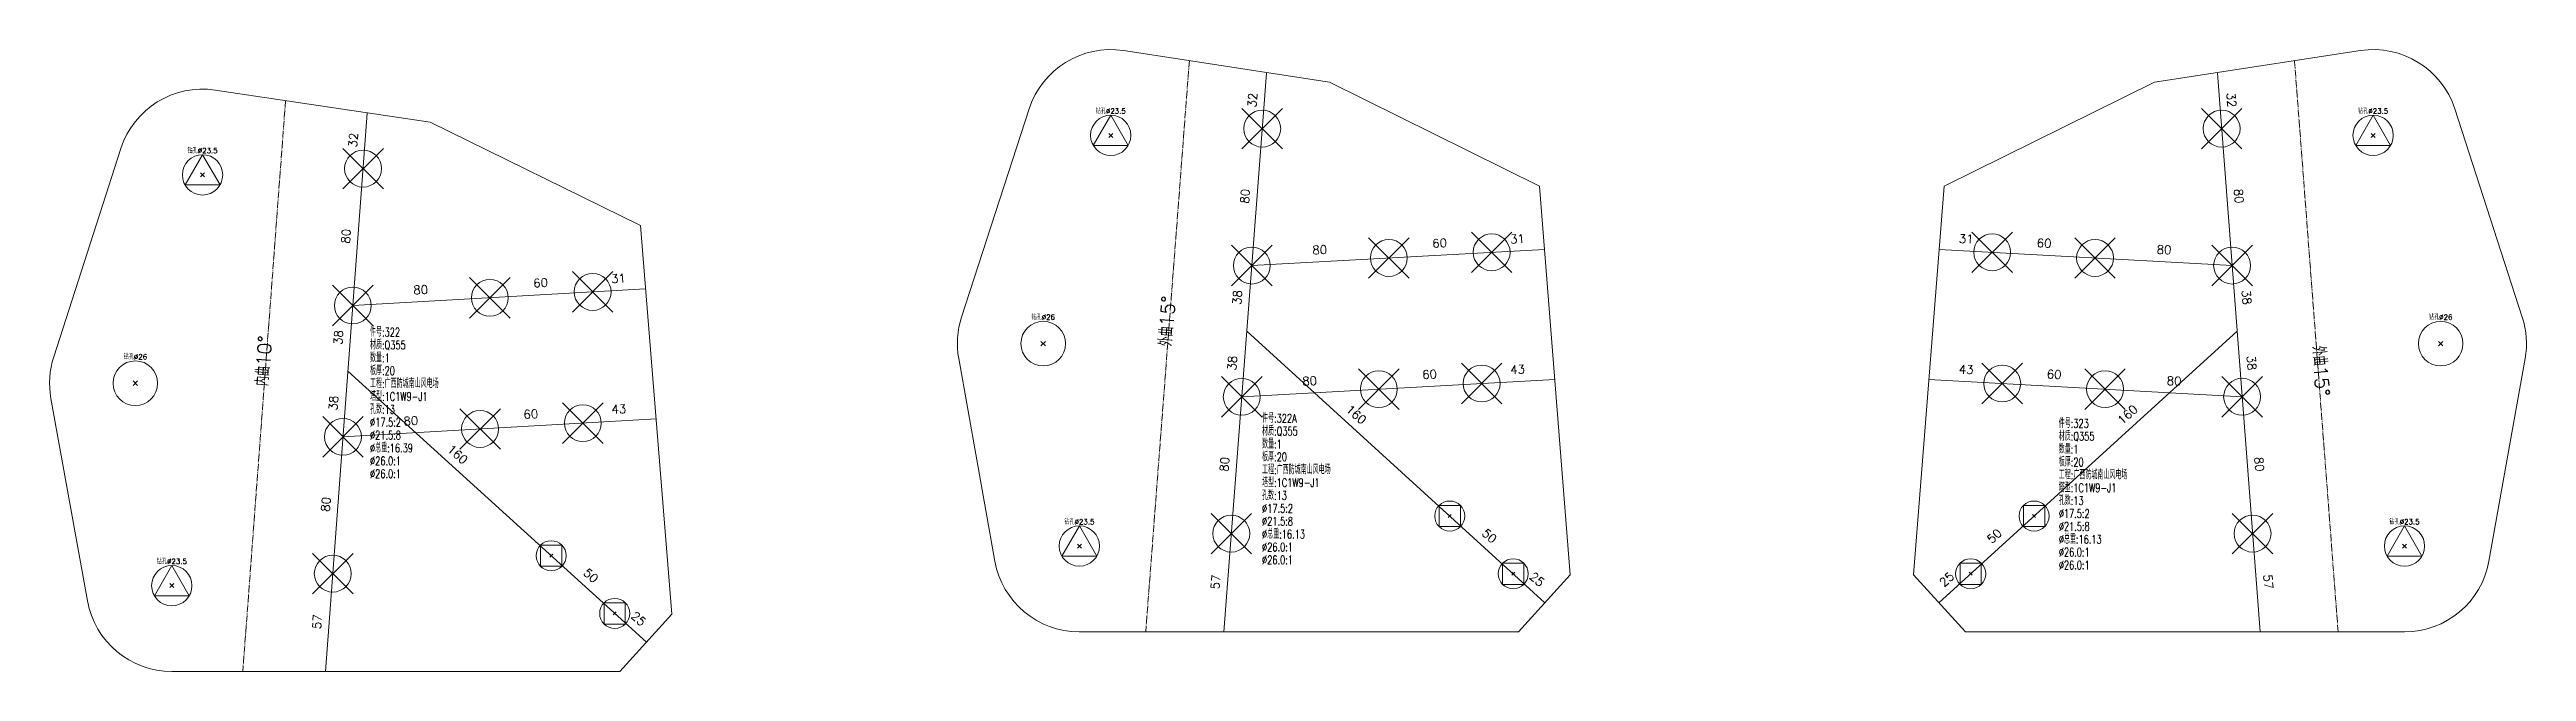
# Model space of a CAD drawing. Extents: x -105 to 10956, y -4548 to 9487.
# Drawn here: x 7359 to 8803, y 4973 to 5335 of the extents above; entities that cross this region are included whole.
import ezdxf
from ezdxf.enums import TextEntityAlignment as Align

# ---------------------------------------------------------------- set-up
doc = ezdxf.new("R2010")
doc.units = 0
doc.header["$MEASUREMENT"] = 0
doc.linetypes.add('制弯线', pattern=[5.9, 4, -0.5, 0.2, -0.5, 0.2, -0.5])
doc.layers.add('1', color=7, linetype='CONTINUOUS', lineweight=25)
doc.layers.add('2', color=7, linetype='CONTINUOUS', lineweight=25)
doc.styles.get("Standard").update_dxf_attribs({"font": 'simplex.shx', "width": 0.7, "height": 3, "bigfont": 'gbhzfs.shx'})

msp = doc.modelspace()

# ---------------------------------------------------------------- texts
at = {"layer": '1', "color": 7, "linetype": 'Continuous', "lineweight": 13}
for s, p in [('钻孔%%c23.5', (7977.75331, 5297.08812)), ('钻孔%%c23.5', (8713.42662, 5297.08839)), ('钻孔%%c23.5', (7448.49626, 5274.05202)), ('钻孔%%c26', (7938.39795, 5177.01932)), ('钻孔%%c26', (8752.7802, 5177.01901)), ('钻孔%%c26', (7409.32731, 5153.9229)), ('钻孔%%c23.5', (7959.4722, 5057.78538)), ('钻孔%%c23.5', (8731.70425, 5057.78539)), ('钻孔%%c23.5', (7430.58275, 5034.72148))]:
    msp.add_text(s, height=3, dxfattribs=at).set_placement(p, align=Align.BOTTOM_CENTER)
at = {"layer": '2', "color": 7, "linetype": 'Continuous', "lineweight": 13}
for s, rotation, p in [('32', 86, (8064.28202, 5305.60084)), ('32', 275, (8626.89817, 5305.60233)), ('32', 86, (7540.24516, 5282.30456)), ('80', 86, (8060.00304, 5249.58819)), ('80', 275, (8631.17636, 5249.58965)), ('80', 86, (7536.05222, 5226.2854)), ('31', 3, (8214.9879, 5221.03655)), ('31', 358, (8476.19016, 5221.0403)), ('80', 3, (8099.72139, 5214.67543)), ('60', 3, (8169.61505, 5218.53259)), ('60', 358, (8521.5639, 5218.53563)), ('80', 358, (8591.45748, 5214.67747)), ('80', 3, (7575.82415, 5191.43369)), ('60', 3, (7645.7118, 5195.39821)), ('31', 3, (7691.08076, 5197.97186)), ('38', 86, (8055.49622, 5190.59321)), ('38', 275, (8635.6822, 5190.59597)), ('38', 86, (7531.63603, 5167.28357)), ('38', 86, (8052.57656, 5152.37426)), ('38', 275, (8638.60131, 5152.37699)), ('80', 3, (8093.88206, 5138.23757)), ('60', 3, (8163.77571, 5142.09471)), ('43', 3, (8215.06843, 5144.92538)), ('43', 358, (8476.10663, 5144.92919)), ('60', 358, (8527.40213, 5142.09766)), ('80', 358, (8597.29571, 5138.23948)), ('38', 86, (7528.77507, 5129.06019)), ('60', 3, (7639.98988, 5118.95145)), ('43', 3, (7691.27819, 5121.8609)), ('160', 319, (8118.1957, 5119.61219)), ('160', 42, (8572.97921, 5119.6151)), ('80', 3, (7570.10224, 5114.98696)), ('160', 319, (7594.44445, 5096.39895)), ('80', 86, (8048.07001, 5093.38272)), ('80', 275, (8643.10713, 5093.38401)), ('80', 86, (7524.35914, 5070.06179)), ('50', 319, (8195.82754, 5048.92193)), ('50', 42, (8495.34296, 5048.92288)), ('50', 319, (7672.18479, 5025.828)), ('57', 86, (8042.83698, 5024.88144)), ('25', 319, (8223.55283, 5023.67574)), ('25', 42, (8467.61579, 5023.6757)), ('57', 275, (8648.3392, 5024.88204)), ('57', 86, (7519.2412, 5001.68439)), ('25', 319, (7699.94882, 5000.62444))]:
    msp.add_text(s, height=5, rotation=rotation, dxfattribs=at).set_placement(p, align=Align.BOTTOM_CENTER)
for s, rotation, p in [('外曲15%%d', 86, (8015.84211, 5162.07904)), ('内曲10%%d', 86, (7489.40259, 5138.93892)), ('外曲15%%d', 275, (8675.33604, 5162.07957))]:
    msp.add_text(s, height=8, rotation=rotation, dxfattribs=at).set_placement(p, align=Align.BOTTOM_LEFT)
at = {"layer": '2', "color": 7, "linetype": 'Continuous', "lineweight": 13, "char_height": 5, "width": 500, "attachment_point": 1, "line_spacing_factor": 0.9}
for s, insert in [('件号:322\\P材质:Q355\\P数量:1\\P板厚:20\\P工程:广西防城南山风电场\\P塔型:1C1W9-J1\\P孔数:13\\P%%c17.5:2\\P%%c21.5:8\\P%%c总重:16.39\\P%%c26.0:1\\P%%c26.0:1', (7546.10175, 5173.17074)), ('件号:322A\\P材质:Q355\\P数量:1\\P板厚:20\\P工程:广西防城南山风电场\\P塔型:1C1W9-J1\\P孔数:13\\P%%c17.5:2\\P%%c21.5:8\\P%%c总重:16.13\\P%%c26.0:1\\P%%c26.0:1', (8065.94367, 5122.9713)), ('件号:323\\P材质:Q355\\P数量:1\\P板厚:20\\P工程:广西防城南山风电场\\P塔型:1C1W9-J1\\P孔数:13\\P%%c17.5:2\\P%%c21.5:8\\P%%c总重:16.13\\P%%c26.0:1\\P%%c26.0:1', (8530.22761, 5119.97142))]:
    msp.add_mtext(s, dxfattribs=dict(at, insert=insert))

# ---------------------------------------------------------------- linework, layer by layer
at = {"layer": '1', "color": 7, "linetype": 'Continuous', "lineweight": 18}
for p, q in [((8105.21881, 5316.33798), (7985.19085, 5334.78186)), ((8705.98977, 5334.78223), (8585.96154, 5316.34008)), ((8227.65041, 5255.78708), (8105.21881, 5316.33798)), ((8585.96154, 5316.34008), (8463.52908, 5255.79095)), ((7581.16541, 5293.10457), (7455.85785, 5311.75712)), ((7930.19316, 5300.76644), (7890.83782, 5179.44763)), ((8800.34056, 5179.44664), (8760.98697, 5300.76602)), ((7703.68987, 5232.7418), (7581.16541, 5293.10457)), ((7400.91247, 5277.65727), (7361.74352, 5156.27815)), ((8245.5822, 5029.30948), (8227.65041, 5255.78708)), ((8463.52908, 5255.79095), (8445.5822, 5029.30873)), ((7721.96951, 5006.29201), (7703.68987, 5232.7418)), ((7889.17699, 5155.22748), (7910.25124, 5037.24355)), ((8780.92509, 5037.24284), (8802.00104, 5155.22647)), ((7360.1199, 5132.05548), (7381.37534, 5014.10406)), ((8215.29426, 4996.03544), (8245.5822, 5029.30948)), ((8445.5822, 5029.30873), (8475.87743, 4996.03544)), ((7691.73271, 4972.97149), (7721.96951, 5006.29201)), ((7959.39541, 4996.03544), (8215.29426, 4996.03544)), ((8475.87743, 4996.03544), (8731.78104, 4996.03544)), ((7430.58275, 4972.97149), (7691.73271, 4972.97149))]:
    msp.add_line(p, q, dxfattribs=at)
at = {"layer": '1', "color": 7, "linetype": 'Continuous', "lineweight": 13}
for p, q in [((8054.21618, 5277.41846), (8077.86618, 5301.06846)), ((8077.86618, 5277.41846), (8054.21618, 5301.06846)), ((8613.3138, 5277.42001), (8636.9638, 5301.07001)), ((8636.9638, 5277.42001), (8613.3138, 5301.07001)), ((7977.75331, 5297.08812), (7967.57781, 5279.46312)), ((7976.57831, 5284.16312), (7978.92831, 5286.51312)), ((7978.92831, 5284.16312), (7976.57831, 5286.51312)), ((7987.92881, 5279.46312), (7977.75331, 5297.08812)), ((8713.42662, 5297.08839), (8703.25112, 5279.46339)), ((8712.25162, 5284.16339), (8714.60162, 5286.51339)), ((8714.60162, 5284.16339), (8712.25162, 5286.51339)), ((8723.60212, 5279.46339), (8713.42662, 5297.08839)), ((7448.49626, 5274.05202), (7438.32076, 5256.42702)), ((7458.67176, 5256.42702), (7448.49626, 5274.05202)), ((7530.20444, 5254.12491), (7553.85444, 5277.77491)), ((7553.85444, 5254.12491), (7530.20444, 5277.77491)), ((7967.57781, 5279.46312), (7987.92881, 5279.46312)), ((8703.25112, 5279.46339), (8723.60212, 5279.46339)), ((7438.32076, 5256.42702), (7458.67176, 5256.42702)), ((7447.32126, 5261.12702), (7449.67126, 5263.47702)), ((7449.67126, 5261.12702), (7447.32126, 5263.47702)), ((8128.00093, 5202.05908), (8151.65093, 5225.70908)), ((8151.65093, 5202.05908), (8128.00093, 5225.70908)), ((8187.90978, 5205.36522), (8211.55978, 5229.01522)), ((8211.55978, 5205.36522), (8187.90978, 5229.01522)), ((8479.61916, 5205.3687), (8503.26916, 5229.0187)), ((8503.26916, 5205.3687), (8479.61916, 5229.0187)), ((8539.52795, 5202.06169), (8563.17795, 5225.71169)), ((8563.17795, 5202.06169), (8539.52795, 5225.71169)), ((8048.12248, 5197.65089), (8071.77248, 5221.30089)), ((8071.77248, 5197.65089), (8048.12248, 5221.30089)), ((8619.40634, 5197.65234), (8643.05634, 5221.30234)), ((8643.05634, 5197.65234), (8619.40634, 5221.30234)), ((7524.23327, 5174.34807), (7547.88327, 5197.99807)), ((7547.88327, 5174.34807), (7524.23327, 5197.99807)), ((7604.10486, 5178.87895), (7627.75486, 5202.52895)), ((7627.75486, 5178.87895), (7604.10486, 5202.52895)), ((7664.00856, 5182.27711), (7687.65856, 5205.92711)), ((7687.65856, 5182.27711), (7664.00856, 5205.92711)), ((7937.09795, 5162.71932), (7939.69795, 5165.31932)), ((7939.69795, 5162.71932), (7937.09795, 5165.31932)), ((8751.4802, 5162.71901), (8754.0802, 5165.31901)), ((8754.0802, 5162.71901), (8751.4802, 5165.31901)), ((7408.02731, 5139.6229), (7410.62731, 5142.2229)), ((7410.62731, 5139.6229), (7408.02731, 5142.2229)), ((8042.28314, 5121.213), (8065.93314, 5144.863)), ((8065.93314, 5121.213), (8042.28314, 5144.863)), ((8122.1616, 5125.6212), (8145.8116, 5149.2712)), ((8145.8116, 5125.6212), (8122.1616, 5149.2712)), ((8182.07044, 5128.92734), (8205.72044, 5152.57734)), ((8205.72044, 5128.92734), (8182.07044, 5152.57734)), ((8485.45739, 5128.93072), (8509.10739, 5152.58072)), ((8509.10739, 5128.93072), (8485.45739, 5152.58072)), ((8545.36618, 5125.62372), (8569.01618, 5149.27372)), ((8569.01618, 5125.62372), (8545.36618, 5149.27372)), ((8625.24457, 5121.21437), (8648.89457, 5144.86437)), ((8648.89457, 5121.21437), (8625.24457, 5144.86437)), ((7598.38294, 5102.43218), (7622.03294, 5126.08218)), ((7622.03294, 5102.43218), (7598.38294, 5126.08218)), ((7658.28664, 5105.83034), (7681.93664, 5129.48034)), ((7681.93664, 5105.83034), (7658.28664, 5129.48034)), ((7518.51135, 5097.9013), (7542.16135, 5121.5513)), ((7542.16135, 5097.9013), (7518.51135, 5121.5513)), ((8169.13794, 5057.34829), (8169.13794, 5069.72079)), ((8169.13794, 5069.72079), (8181.51044, 5069.72079)), ((8181.51044, 5069.72079), (8181.51044, 5057.34829)), ((8509.66129, 5057.34988), (8509.66129, 5069.72238)), ((8509.66129, 5069.72238), (8522.03379, 5069.72238)), ((8522.03379, 5069.72238), (8522.03379, 5057.34988)), ((7959.4722, 5057.78538), (7949.2967, 5040.16038)), ((7969.6477, 5040.16038), (7959.4722, 5057.78538)), ((8036.18945, 5041.44542), (8059.83945, 5065.09542)), ((8059.83945, 5041.44542), (8036.18945, 5065.09542)), ((8181.51044, 5057.34829), (8169.13794, 5057.34829)), ((8174.44919, 5062.65954), (8176.19919, 5064.40954)), ((8176.19919, 5062.65954), (8174.44919, 5064.40954)), ((8522.03379, 5057.34988), (8509.66129, 5057.34988)), ((8514.97254, 5062.66113), (8516.72254, 5064.41113)), ((8516.72254, 5062.66113), (8514.97254, 5064.41113)), ((8631.33711, 5041.4467), (8654.98711, 5065.0967)), ((8654.98711, 5041.4467), (8631.33711, 5065.0967)), ((8731.70425, 5057.78539), (8721.52875, 5040.16039)), ((8741.87975, 5040.16039), (8731.70425, 5057.78539)), ((7512.54019, 5018.12445), (7536.19019, 5041.77445)), ((7536.19019, 5018.12445), (7512.54019, 5041.77445)), ((7645.47276, 5034.22286), (7645.47276, 5046.59536)), ((7645.47276, 5046.59536), (7657.84526, 5046.59536)), ((7650.78401, 5039.53411), (7652.53401, 5041.28411)), ((7652.53401, 5039.53411), (7650.78401, 5041.28411)), ((7657.84526, 5046.59536), (7657.84526, 5034.22286)), ((7949.2967, 5040.16038), (7969.6477, 5040.16038)), ((7958.2972, 5044.86038), (7960.6472, 5047.21038)), ((7960.6472, 5044.86038), (7958.2972, 5047.21038)), ((8721.52875, 5040.16039), (8741.87975, 5040.16039)), ((8730.52925, 5044.86039), (8732.87925, 5047.21039)), ((8732.87925, 5044.86039), (8730.52925, 5047.21039)), ((7430.58275, 5034.72148), (7420.40725, 5017.09648)), ((7429.40775, 5021.79648), (7431.75775, 5024.14648)), ((7431.75775, 5021.79648), (7429.40775, 5024.14648)), ((7440.75825, 5017.09648), (7430.58275, 5034.72148)), ((7657.84526, 5034.22286), (7645.47276, 5034.22286)), ((8206.10499, 5023.68671), (8206.10499, 5036.05921)), ((8206.10499, 5036.05921), (8218.47749, 5036.05921)), ((8218.47749, 5023.68671), (8206.10499, 5023.68671)), ((8211.41624, 5028.99796), (8213.16624, 5030.74796)), ((8213.16624, 5028.99796), (8211.41624, 5030.74796)), ((8218.47749, 5036.05921), (8218.47749, 5023.68671)), ((8472.69172, 5023.68697), (8472.69172, 5036.05947)), ((8472.69172, 5036.05947), (8485.06422, 5036.05947)), ((8485.06422, 5023.68697), (8472.69172, 5023.68697)), ((8478.00297, 5028.99822), (8479.75297, 5030.74822)), ((8479.75297, 5028.99822), (8478.00297, 5030.74822)), ((8485.06422, 5036.05947), (8485.06422, 5023.68697)), ((7420.40725, 5017.09648), (7440.75825, 5017.09648)), ((7682.49147, 5000.6181), (7682.49147, 5012.9906)), ((7682.49147, 5012.9906), (7694.86397, 5012.9906)), ((7694.86397, 5012.9906), (7694.86397, 5000.6181)), ((7694.86397, 5000.6181), (7682.49147, 5000.6181)), ((7687.80272, 5005.92935), (7689.55272, 5007.67935)), ((7689.55272, 5005.92935), (7687.80272, 5007.67935))]:
    msp.add_line(p, q, dxfattribs=at)
for centre, radius in [((8066.04118, 5289.24346), 10.75), ((8625.1388, 5289.24501), 10.75), ((7977.75331, 5285.33812), 11.75), ((8713.42662, 5285.33839), 11.75), ((7448.49626, 5262.30202), 11.75), ((7542.02944, 5265.94991), 10.75), ((8199.73478, 5217.19022), 10.75), ((8491.44416, 5217.1937), 10.75), ((8059.94748, 5209.47589), 10.75), ((8139.82593, 5213.88408), 10.75), ((8551.35295, 5213.88669), 10.75), ((8631.23134, 5209.47734), 10.75), ((7536.05827, 5186.17307), 10.75), ((7615.92986, 5190.70395), 10.75), ((7675.83356, 5194.10211), 10.75), ((7938.39795, 5164.01932), 13), ((8752.7802, 5164.01901), 13), ((7409.32731, 5140.9229), 13), ((8054.10814, 5133.038), 10.75), ((8133.9866, 5137.4462), 10.75), ((8193.89544, 5140.75234), 10.75), ((8497.28239, 5140.75572), 10.75), ((8557.19118, 5137.44872), 10.75), ((8637.06957, 5133.03937), 10.75), ((7610.20794, 5114.25718), 10.75), ((7670.11164, 5117.65534), 10.75), ((7530.33635, 5109.7263), 10.75), ((8175.32419, 5063.53454), 8.75), ((8515.84754, 5063.53613), 8.75), ((7959.4722, 5046.03538), 11.75), ((8048.01445, 5053.27042), 10.75), ((8643.16211, 5053.2717), 10.75), ((8731.70425, 5046.03539), 11.75), ((7524.36519, 5029.94945), 10.75), ((7651.65901, 5040.40911), 8.75), ((8212.29124, 5029.87296), 8.75), ((8478.87797, 5029.87322), 8.75), ((7430.58275, 5022.97148), 11.75), ((7688.67772, 5006.80435), 8.75)]:
    msp.add_circle(centre, radius, dxfattribs=at)
at = {"layer": '1', "color": 7, "linetype": 'Continuous', "lineweight": 18}
for centre, radius, start, end in [((7977.7533, 5285.33813), 50, 81.44544381, 162.0271458), ((8713.42661, 5285.33839), 50, 17.9720286, 98.55372869), ((7448.49625, 5262.30202), 50, 81.53345093, 162.11515132), ((7938.39796, 5164.01931), 50.00001, 162.02714405, 190.12734548), ((8752.78019, 5164.01901), 50.00001, 349.87182864, 17.97202779), ((7409.32732, 5140.9229), 50.00001, 162.11515355, 190.21535107), ((7959.4722, 5046.03538), 50, 190.12734702, 269.91199617), ((8731.70425, 5046.03538), 50, 270.08798742, 349.87182614), ((7430.58275, 5022.97149), 50, 190.21535625, 269.9999991)]:
    msp.add_arc(centre, radius, start, end, dxfattribs=at)
at = {"layer": '2', "color": 190, "linetype": '制弯线', "lineweight": 13}
for p, q in [((8023.57033, 5328.88435), (7998.14295, 4996.03544)), ((8693.03283, 4996.03544), (8667.61021, 5328.88527)), ((7496.86686, 5305.65276), (7471.96621, 4972.97148))]:
    msp.add_line(p, q, dxfattribs=at)
at = {"layer": '2', "color": 9, "linetype": 'Continuous', "lineweight": 13}
for p, q in [((8068.50544, 5321.50119), (8043.64209, 4996.03544)), ((8622.67497, 5321.50271), (8647.53371, 4996.03544)), ((7544.44415, 5298.21138), (7520.10048, 4972.97149)), ((8059.94747, 5209.47589), (8230.57164, 5218.89199)), ((8631.23131, 5209.47737), (8460.60545, 5218.89602)), ((7536.05827, 5186.17307), (7706.66777, 5195.85124)), ((8057.02754, 5171.2535), (8230.77476, 5013.04217)), ((8634.15048, 5171.25766), (8460.39321, 5013.04178)), ((7533.19705, 5147.94624), (7707.18707, 4990.00197)), ((8054.10815, 5133.03806), (8236.57202, 5143.10754)), ((8637.06954, 5133.03936), (8454.60017, 5143.11179)), ((7530.33635, 5109.72636), (7712.78455, 5120.07609))]:
    msp.add_line(p, q, dxfattribs=at)

msp.set_redraw_order([(e.dxf.handle, doc.entitydb.next_handle()) for e in msp.query("TEXT MTEXT ATTDEF DIMENSION ARC_DIMENSION")])  # texts and dimensions are drawn at this point

doc.saveas('drawing.dxf')
